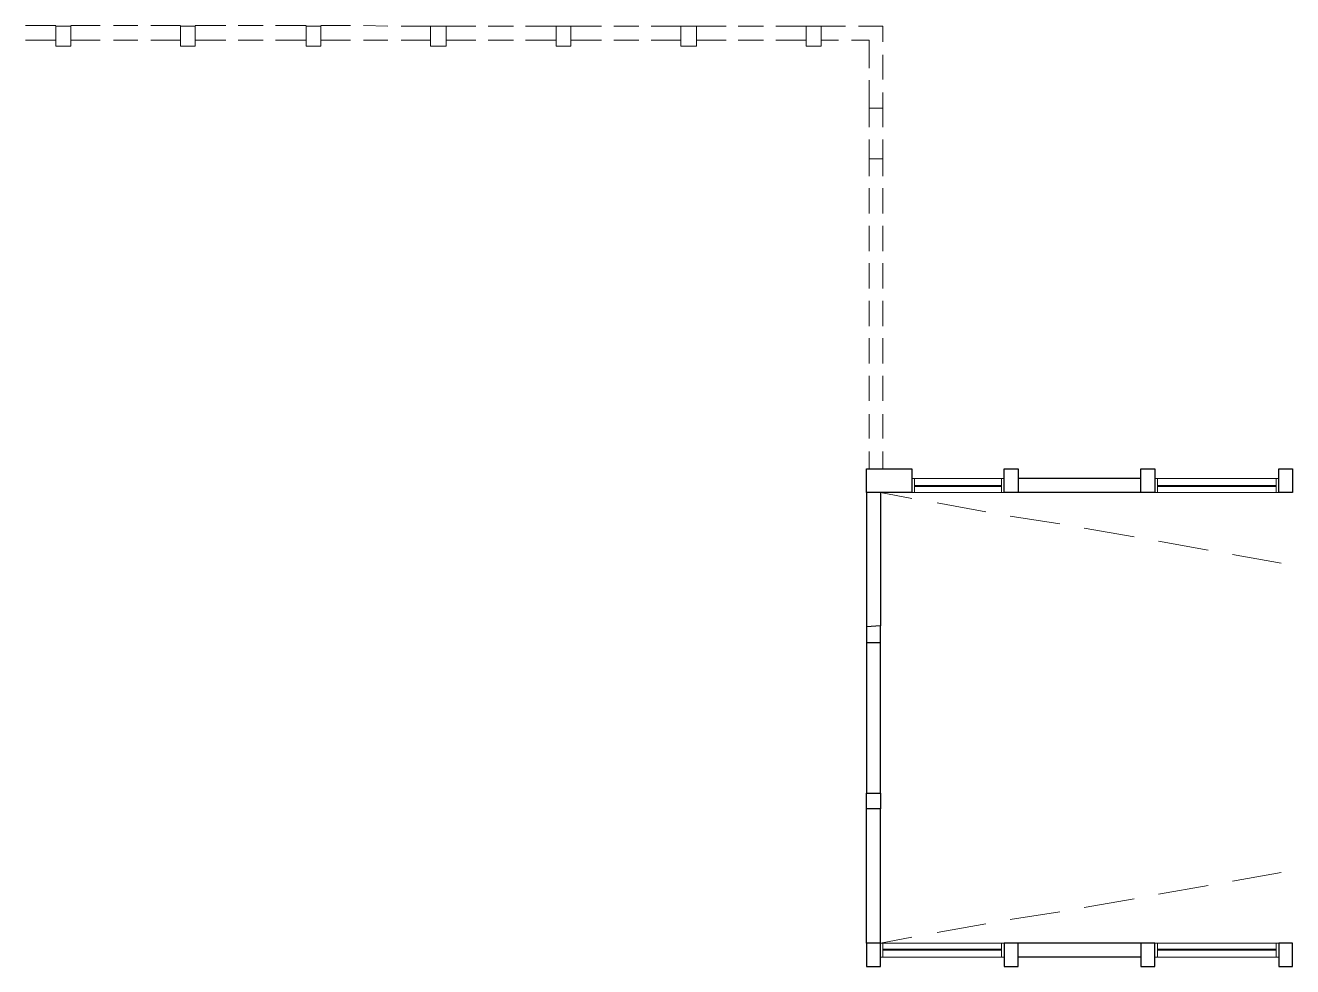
# Model space of a CAD drawing. Header units: millimetres. Extents: x 0 to 90.1, y 0 to 45.4.
# Drawn here: x 12.16 to 37.8, y 2.62 to 21.66 of the extents above; entities that cross this region are included whole.
import ezdxf

# ---------------------------------------------------------------- set-up
doc = ezdxf.new("R2010")
doc.units = ezdxf.units.MM
for name, color, linetype in [('PDF_014402$BL', 7, 'Continuous'), ('PDF_014402$BL-ABOVE', 7, 'Continuous'), ('PDF_014402$WA', 7, 'Continuous'), ('PDF_014402$WA-COL', 7, 'Continuous'), ('PDF_014402$WA-EXT', 7, 'Continuous'), ('PDF_014402$WN', 7, 'Continuous')]:
    doc.layers.add(name, color=color, linetype=linetype)

msp = doc.modelspace()

# ---------------------------------------------------------------- linework, layer by layer
at = {"layer": 'PDF_014402$BL', "lineweight": 9}
for points in [[(31.965, 12.49), (30.096, 12.49)], [(37.519, 12.49), (35.015, 12.49)], [(29.461, 12.208), (30.096, 12.085)], [(30.096, 12.208), (31.965, 12.208)], [(35.015, 12.208), (37.519, 12.208)], [(30.607, 11.997), (31.595, 11.82)], [(32.088, 11.732), (33.094, 11.573)], [(33.587, 11.485), (34.592, 11.309)], [(35.086, 11.221), (36.091, 11.044)], [(36.585, 10.956), (37.572, 10.78)], [(36.585, 4.344), (37.572, 4.52)], [(35.086, 4.08), (36.091, 4.256)], [(33.587, 3.815), (34.592, 3.991)], [(32.088, 3.568), (33.094, 3.727)], [(30.607, 3.304), (31.595, 3.48)], [(31.965, 3.092), (29.461, 3.092), (30.096, 3.216)], [(37.519, 3.092), (35.015, 3.092)], [(29.461, 2.81), (31.965, 2.81)], [(35.015, 2.81), (37.519, 2.81)]]:
    msp.add_lwpolyline(points, dxfattribs=at)
at = {"layer": 'PDF_014402$BL-ABOVE', "lineweight": 9}
for points in [[(12.781, 21.659), (12.164, 21.659)], [(13.68, 21.659), (13.081, 21.659)], [(14.439, 21.659), (13.945, 21.659)], [(15.303, 21.659), (14.703, 21.659)], [(16.219, 21.659), (15.602, 21.659)], [(16.978, 21.659), (16.466, 21.659)], [(17.842, 21.659), (17.224, 21.659)], [(18.741, 21.659), (18.141, 21.659)], [(19.499, 21.641), (19.005, 21.659)], [(20.363, 21.641), (19.764, 21.641)], [(21.28, 21.641), (20.68, 21.641)], [(22.038, 21.641), (21.527, 21.641)], [(22.902, 21.641), (22.285, 21.641)], [(23.819, 21.641), (23.202, 21.641)], [(24.577, 21.641), (24.066, 21.641)], [(25.423, 21.641), (24.824, 21.641)], [(26.34, 21.641), (25.741, 21.641)], [(27.099, 21.641), (26.587, 21.641)], [(27.963, 21.641), (27.345, 21.641)], [(28.756, 21.641), (28.262, 21.641)], [(29.514, 21.324), (29.514, 21.641), (29.02, 21.641)], [(12.781, 21.359), (12.164, 21.359)], [(13.68, 21.359), (13.081, 21.359)], [(14.439, 21.359), (13.945, 21.359)], [(15.303, 21.359), (14.703, 21.359)], [(16.219, 21.359), (15.602, 21.359)], [(16.978, 21.359), (16.466, 21.359)], [(17.842, 21.359), (17.224, 21.359)], [(18.741, 21.359), (18.141, 21.359)], [(19.499, 21.359), (19.005, 21.359)], [(20.363, 21.359), (19.764, 21.359)], [(21.28, 21.359), (20.68, 21.359)], [(22.038, 21.359), (21.527, 21.359)], [(22.902, 21.359), (22.285, 21.359)], [(23.819, 21.359), (23.202, 21.359)], [(24.577, 21.359), (24.066, 21.359)], [(25.423, 21.359), (24.824, 21.359)], [(26.34, 21.359), (25.741, 21.359)], [(27.099, 21.359), (26.587, 21.359)], [(27.963, 21.359), (27.345, 21.359)], [(28.615, 21.359), (28.262, 21.359)], [(29.232, 20.795), (29.232, 21.359), (28.879, 21.359)], [(29.514, 20.566), (29.514, 21.06)], [(29.232, 19.984), (29.232, 20.548)], [(29.514, 19.984), (29.514, 20.301)], [(29.514, 19.596), (29.514, 19.984), (29.232, 19.984), (29.232, 19.596)], [(29.232, 19.349), (29.232, 18.961), (29.514, 18.961), (29.514, 19.349)], [(29.232, 18.961), (29.232, 18.609)], [(29.514, 18.961), (29.514, 18.609)], [(29.232, 18.362), (29.232, 17.85)], [(29.514, 18.362), (29.514, 17.85)], [(29.232, 17.604), (29.232, 17.092)], [(29.514, 17.604), (29.514, 17.092)], [(29.232, 16.845), (29.232, 16.334)], [(29.514, 16.845), (29.514, 16.334)], [(29.232, 16.087), (29.232, 15.576)], [(29.514, 16.087), (29.514, 15.576)], [(29.232, 15.329), (29.232, 14.818)], [(29.514, 15.329), (29.514, 14.818)], [(29.232, 14.571), (29.232, 14.06)], [(29.514, 14.571), (29.514, 14.06)], [(29.232, 13.795), (29.232, 13.301)], [(29.514, 13.795), (29.514, 13.301)], [(29.232, 13.037), (29.232, 12.684)], [(29.514, 13.037), (29.514, 12.684)]]:
    msp.add_lwpolyline(points, dxfattribs=at)
for points in [[(12.781, 21.641), (13.081, 21.641), (13.081, 21.236), (12.781, 21.236)], [(15.303, 21.641), (15.602, 21.641), (15.602, 21.236), (15.303, 21.236)], [(17.842, 21.641), (18.141, 21.641), (18.141, 21.236), (17.842, 21.236)], [(20.363, 21.641), (20.68, 21.641), (20.68, 21.236), (20.363, 21.236)], [(22.902, 21.641), (23.202, 21.641), (23.202, 21.236), (22.902, 21.236)], [(25.423, 21.641), (25.741, 21.641), (25.741, 21.236), (25.423, 21.236)], [(27.963, 21.641), (28.262, 21.641), (28.262, 21.236), (27.963, 21.236)]]:
    msp.add_lwpolyline(points, close=True, dxfattribs=at)
at = {"layer": 'PDF_014402$WA', "lineweight": 20}
msp.add_lwpolyline([(37.519, 12.208), (35.015, 12.208)], dxfattribs=at)
at = {"layer": 'PDF_014402$WA-COL', "lineweight": 25}
for points in [[(29.179, 12.208), (29.179, 12.684), (30.096, 12.684), (30.096, 12.208)], [(32.247, 12.208), (31.965, 12.208), (31.965, 12.684), (32.247, 12.684)], [(35.015, 12.208), (34.733, 12.208), (34.733, 12.684), (35.015, 12.684)], [(37.801, 12.208), (37.519, 12.208), (37.519, 12.684), (37.801, 12.684)], [(29.461, 9.175), (29.461, 9.51), (29.179, 9.493), (29.179, 9.175)], [(29.179, 6.125), (29.461, 6.125), (29.461, 5.808), (29.179, 5.808)], [(29.179, 3.092), (29.179, 2.616), (29.461, 2.616), (29.461, 3.092)], [(32.247, 3.092), (31.965, 3.092), (31.965, 2.616), (32.247, 2.616)], [(35.015, 3.092), (34.733, 3.092), (34.733, 2.616), (35.015, 2.616)], [(37.519, 3.092), (37.519, 2.616), (37.801, 2.616), (37.801, 3.092)]]:
    msp.add_lwpolyline(points, close=True, dxfattribs=at)
at = {"layer": 'PDF_014402$WA-EXT', "lineweight": 25}
for points in [[(34.733, 12.49), (32.247, 12.49)], [(29.179, 12.208), (29.179, 9.493)], [(29.461, 12.208), (29.461, 9.51)], [(34.733, 12.208), (32.247, 12.208)], [(29.179, 9.175), (29.179, 6.125)], [(29.461, 6.125), (29.461, 9.175)], [(29.179, 3.092), (29.179, 5.808)], [(29.461, 3.092), (29.461, 5.808)], [(34.733, 3.092), (32.247, 3.092)], [(34.733, 2.81), (32.247, 2.81)]]:
    msp.add_lwpolyline(points, dxfattribs=at)
at = {"layer": 'PDF_014402$WN', "lineweight": 0}
for points in [[(30.096, 12.49), (30.096, 12.208)], [(30.149, 12.49), (30.149, 12.208)], [(30.149, 12.349), (31.912, 12.349)], [(30.149, 12.332), (31.912, 12.332)], [(31.912, 12.208), (31.912, 12.49)], [(31.965, 12.208), (31.965, 12.49)], [(35.015, 12.49), (35.015, 12.208)], [(35.068, 12.49), (35.068, 12.208)], [(35.068, 12.349), (37.466, 12.349)], [(35.068, 12.332), (37.466, 12.332)], [(37.466, 12.208), (37.466, 12.49)], [(37.519, 12.208), (37.519, 12.49)], [(29.461, 3.092), (29.461, 2.81)], [(29.514, 3.092), (29.514, 2.81)], [(31.912, 2.81), (31.912, 3.092)], [(31.965, 2.81), (31.965, 3.092)], [(35.015, 3.092), (35.015, 2.81)], [(35.068, 3.092), (35.068, 2.81)], [(37.466, 2.81), (37.466, 3.092)], [(37.519, 2.81), (37.519, 3.092)], [(29.514, 2.969), (31.912, 2.969)], [(29.514, 2.951), (31.912, 2.951)], [(35.068, 2.969), (37.466, 2.969)], [(35.068, 2.951), (37.466, 2.951)]]:
    msp.add_lwpolyline(points, dxfattribs=at)

doc.saveas('drawing.dxf')
